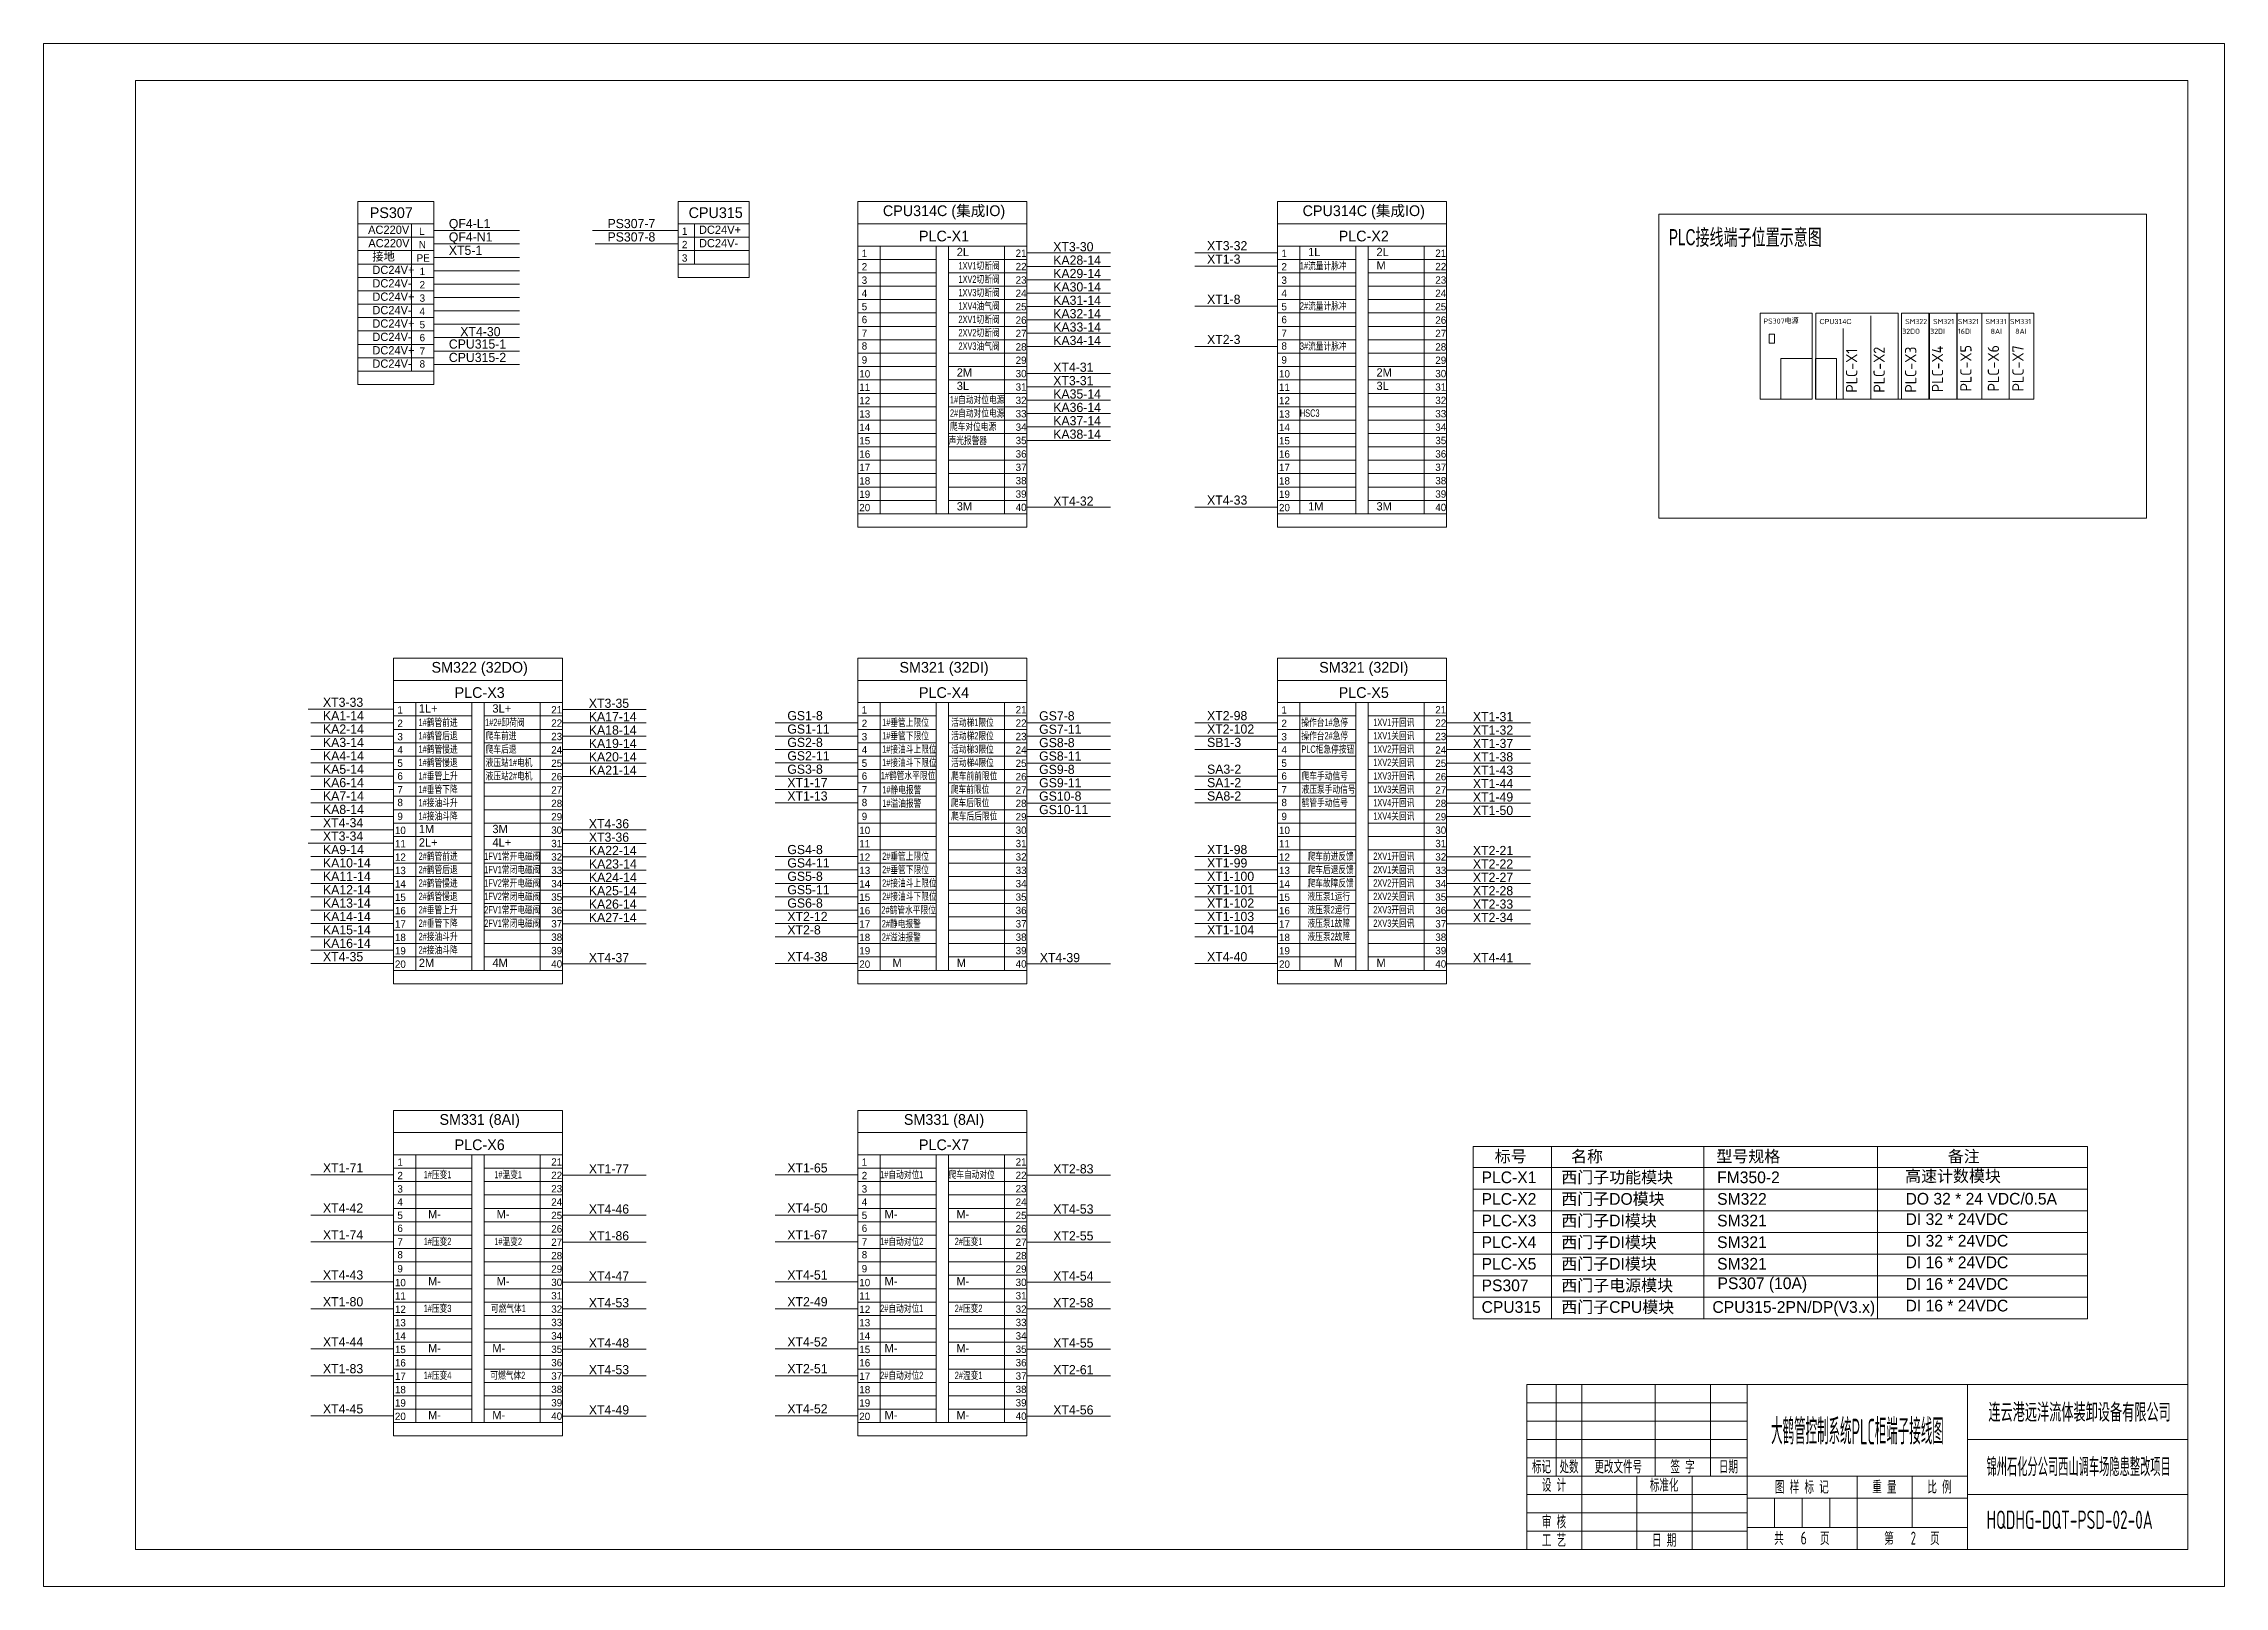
# Model space of a CAD drawing. Header units: millimetres. Extents: x 32626 to 72822, y 60047 to 123188.
# Drawn here: x 32626 to 37378, y 64401 to 67761 of the extents above; entities that cross this region are included whole.
import ezdxf
from ezdxf.enums import TextEntityAlignment as Align

# ---------------------------------------------------------------- set-up
doc = ezdxf.new("R2010")
doc.units = ezdxf.units.MM
doc.header["$LTSCALE"] = 10
for name, color, linetype, lineweight in [('1轮廓实线层', 7, 'Continuous', 18), ('2细线层', 4, 'Continuous', 18), ('6文字层', 3, 'Continuous', 18), ('图框层', 7, 'Continuous', 18)]:
    doc.layers.add(name, color=color, linetype=linetype, lineweight=lineweight)
doc.styles.add('PC_TEXTSTYLE', font='SIMYOU.TTF', dxfattribs={"width": 0.8})
doc.styles.get("Standard").update_dxf_attribs({"font": 'isocp.shx', "width": 0.707, "bigfont": 'hztxt.shx'})
doc.styles.add('样式 1', font='SIMYOU.TTF', dxfattribs={"width": 0.9})

msp = doc.modelspace()

# ---------------------------------------------------------------- texts
at = {"layer": '1轮廓实线层', "style": '样式 1'}
for s, p in [('PS307', (33383.6, 67380.7)), ('CPU315', (34090.5, 67380.7))]:
    msp.add_text(s, height=23.33, dxfattribs=at).set_placement(p, align=Align.CENTER)
for s, height, p in [('AC220V', 18, (33333.1, 67346.2)), ('L', 16, (33444.1, 67344)), ('QF4-L1', 20, (33509, 67358.7)), ('QF4-N1', 20, (33509, 67329.6)), ('PS307-7', 20, (33854.8, 67358.7)), ('PS307-8', 20, (33854.8, 67329.6)), ('1', 16, (34016.9, 67344)), ('DC24V+', 18, (34054, 67346.2)), ('AC220V', 18, (33333.6, 67317)), ('接地', 18, (33342.4, 67287.8)), ('PE', 16, (33438.9, 67285.7)), ('N', 16, (33443.6, 67314.9)), ('XT5-1', 20, (33509, 67300.4)), ('3', 16, (34016.9, 67285.7)), ('2', 16, (34016.9, 67314.9)), ('DC24V-', 18, (34054, 67317)), ('1', 16, (34408.7, 67295.7)), ('2L', 18, (34615.8, 67297.8)), ('21', 16, (34744.1, 67296.1)), ('XT3-30', 20, (34826, 67308.2)), ('KA28-14', 20, (34826, 67279.1)), ('XT3-32', 20, (35161.2, 67310.4)), ('XT1-3', 20, (35161.2, 67281.2)), ('1', 16, (35323.3, 67295.7)), ('1L', 18, (35381.4, 67297.8)), ('2L', 18, (35530.4, 67297.8)), ('21', 16, (35658.6, 67296.1)), ('DC24V+', 18, (33342.4, 67258.7)), ('DC24V-', 18, (33342.4, 67229.5)), ('2', 16, (33445.3, 67227.4)), ('1', 16, (33445.3, 67256.5)), ('3', 16, (34408.7, 67237.4)), ('2', 16, (34408.7, 67266.5)), ('22', 16, (34744.1, 67267)), ('23', 16, (34744.1, 67237.8)), ('KA29-14', 20, (34826, 67249.9)), ('KA30-14', 20, (34826, 67220.8)), ('3', 16, (35323.3, 67237.4)), ('2', 16, (35323.3, 67266.5)), ('M', 18, (35530.4, 67268.7)), ('22', 16, (35658.6, 67267)), ('23', 16, (35658.6, 67237.8)), ('DC24V+', 18, (33342.4, 67200.4)), ('3', 16, (33445.3, 67198.3)), ('4', 16, (34408.7, 67208.9)), ('5', 16, (34408.7, 67179.8)), ('24', 16, (34744.1, 67208.7)), ('25', 16, (34744.1, 67179.6)), ('KA31-14', 20, (34826, 67191.6)), ('XT1-8', 20, (35161.2, 67193.8)), ('4', 16, (35323.3, 67208.9)), ('5', 16, (35323.3, 67179.8)), ('24', 16, (35658.6, 67208.7)), ('25', 16, (35658.6, 67179.6)), ('DC24V-', 18, (33342.4, 67171.2)), ('DC24V+', 18, (33342.4, 67142)), ('4', 16, (33445.3, 67169.7)), ('5', 16, (33445.3, 67140.6)), ('6', 16, (34408.7, 67151.6)), ('26', 16, (34744.1, 67150.4)), ('KA32-14', 20, (34826, 67162.4)), ('KA33-14', 20, (34826, 67133.3)), ('6', 16, (35323.3, 67151.6)), ('26', 16, (35658.6, 67150.4)), ('CPU314C', 11.23, (36495.6, 67149.7)), ('DC24V-', 18, (33342.4, 67112.9)), ('DC24V+', 18, (33342.4, 67083.7)), ('6', 16, (33445.3, 67112.4)), ('7', 16, (33445.3, 67082.8)), ('CPU315-1', 20, (33509, 67096.3)), ('XT4-30', 20, (33533.9, 67123.3)), ('8', 16, (34408.7, 67094.1)), ('7', 16, (34408.7, 67121.9)), ('27', 16, (34744.1, 67121.3)), ('28', 16, (34744.1, 67092.1)), ('KA34-14', 20, (34826, 67104.1)), ('XT2-3', 20, (35161.2, 67106.3)), ('8', 16, (35323.3, 67094.1)), ('7', 16, (35323.3, 67121.9)), ('27', 16, (35658.6, 67121.3)), ('28', 16, (35658.6, 67092.1)), ('DC24V-', 18, (33342.4, 67054.6)), ('8', 16, (33445.3, 67055)), ('CPU315-2', 20, (33509, 67067.1)), ('9', 16, (34408.7, 67063.7)), ('2M', 18, (34615.8, 67035.4)), ('29', 16, (34744.1, 67063)), ('XT4-31', 20, (34826, 67045.8)), ('9', 16, (35323.3, 67063.7)), ('2M', 18, (35530.4, 67035.4)), ('29', 16, (35658.6, 67063)), ('10', 16, (34403.4, 67033.4)), ('11', 16, (34403.4, 67004.3)), ('3L', 18, (34615.8, 67006.2)), ('30', 16, (34744.1, 67033.9)), ('31', 16, (34744.1, 67004.7)), ('XT3-31', 20, (34826, 67016.6)), ('KA35-14', 20, (34826, 66987.5)), ('10', 16, (35318, 67033.4)), ('11', 16, (35318, 67004.3)), ('3L', 18, (35530.4, 67006.2)), ('30', 16, (35658.6, 67033.9)), ('31', 16, (35658.6, 67004.7)), ('12', 16, (34403.4, 66975.2)), ('13', 16, (34403.4, 66946)), ('32', 16, (34744.1, 66975.6)), ('33', 16, (34744.1, 66946.5)), ('KA36-14', 20, (34826, 66958.3)), ('12', 16, (35318, 66975.2)), ('13', 16, (35318, 66946)), ('32', 16, (35658.6, 66975.6)), ('33', 16, (35658.6, 66946.5)), ('14', 16, (34403.4, 66916.9)), ('34', 16, (34744.1, 66917.3)), ('KA37-14', 20, (34826, 66929.2)), ('KA38-14', 20, (34826, 66900)), ('14', 16, (35318, 66916.9)), ('34', 16, (35658.6, 66917.3)), ('15', 16, (34403.4, 66887.7)), ('16', 16, (34403.4, 66858.6)), ('35', 16, (34744.1, 66888.2)), ('36', 16, (34744.1, 66859)), ('15', 16, (35318, 66887.7)), ('16', 16, (35318, 66858.6)), ('35', 16, (35658.6, 66888.2)), ('36', 16, (35658.6, 66859)), ('17', 16, (34403.4, 66829.5)), ('18', 16, (34403.4, 66800.3)), ('37', 16, (34744.1, 66829.9)), ('38', 16, (34744.1, 66800.8)), ('17', 16, (35318, 66829.5)), ('18', 16, (35318, 66800.3)), ('37', 16, (35658.6, 66829.9)), ('38', 16, (35658.6, 66800.8)), ('19', 16, (34403.4, 66771.2)), ('39', 16, (34744.1, 66771.6)), ('XT4-32', 20, (34826, 66754.2)), ('XT4-33', 20, (35161.2, 66756.4)), ('19', 16, (35318, 66771.2)), ('39', 16, (35658.6, 66771.6)), ('20', 16, (34403.4, 66742.1)), ('3M', 18, (34615.8, 66743.8)), ('40', 16, (34744.1, 66742.5)), ('20', 16, (35318, 66742.1)), ('1M', 18, (35381.4, 66743.8)), ('3M', 18, (35530.4, 66743.8)), ('40', 16, (35658.6, 66742.5)), ('XT3-33', 20, (33234.7, 66316.1)), ('KA1-14', 20, (33234.7, 66286.9)), ('1', 16, (33396.9, 66301.4)), ('1L+', 18, (33443.6, 66303.5)), ('3L+', 18, (33604, 66303.5)), ('21', 16, (33732.2, 66301.8)), ('XT3-35', 20, (33814.1, 66313.9)), ('KA17-14', 20, (33814.1, 66284.8)), ('GS1-8', 20, (34246.6, 66286.9)), ('1', 16, (34408.7, 66301.4)), ('21', 16, (34744.1, 66301.8)), ('GS7-8', 20, (34795.3, 66286.5)), ('XT2-98', 20, (35161.2, 66286.9)), ('1', 16, (35323.3, 66301.4)), ('21', 16, (35658.6, 66301.8)), ('XT1-31', 20, (35740.5, 66284.8)), ('KA2-14', 20, (33234.7, 66257.8)), ('KA3-14', 20, (33234.7, 66228.6)), ('3', 16, (33396.9, 66243.1)), ('2', 16, (33396.9, 66272.2)), ('22', 16, (33732.2, 66272.7)), ('23', 16, (33732.2, 66243.5)), ('KA18-14', 20, (33814.1, 66255.6)), ('KA19-14', 20, (33814.1, 66226.4)), ('GS1-11', 20, (34246.6, 66257.8)), ('GS2-8', 20, (34246.6, 66228.6)), ('3', 16, (34408.7, 66243.1)), ('2', 16, (34408.7, 66272.2)), ('22', 16, (34744.1, 66272.7)), ('23', 16, (34744.1, 66243.5)), ('GS7-11', 20, (34795.3, 66257.4)), ('GS8-8', 20, (34795.3, 66228.2)), ('XT2-102', 20, (35161.2, 66257.8)), ('SB1-3', 20, (35161.2, 66228.6)), ('3', 16, (35323.3, 66243.1)), ('2', 16, (35323.3, 66272.2)), ('22', 16, (35658.6, 66272.7)), ('23', 16, (35658.6, 66243.5)), ('XT1-32', 20, (35740.5, 66255.6)), ('XT1-37', 20, (35740.5, 66226.4)), ('KA4-14', 20, (33234.7, 66199.4)), ('4', 16, (33396.9, 66214.6)), ('5', 16, (33396.9, 66185.5)), ('24', 16, (33732.2, 66214.4)), ('25', 16, (33732.2, 66185.2)), ('KA20-14', 20, (33814.1, 66197.3)), ('GS2-11', 20, (34246.6, 66199.4)), ('4', 16, (34408.7, 66214.6)), ('5', 16, (34408.7, 66185.5)), ('24', 16, (34744.1, 66214.4)), ('25', 16, (34744.1, 66185.2)), ('GS8-11', 20, (34795.3, 66199)), ('4', 16, (35323.3, 66214.6)), ('5', 16, (35323.3, 66185.5)), ('24', 16, (35658.6, 66214.4)), ('25', 16, (35658.6, 66185.2)), ('XT1-38', 20, (35740.5, 66197.3)), ('KA5-14', 20, (33234.7, 66170.3)), ('KA6-14', 20, (33234.7, 66141.1)), ('6', 16, (33396.9, 66157.3)), ('26', 16, (33732.2, 66156.1)), ('KA21-14', 20, (33814.1, 66168.1)), ('XT1-17', 20, (34246.6, 66141.1)), ('GS3-8', 20, (34246.6, 66170.3)), ('6', 16, (34408.7, 66157.3)), ('26', 16, (34744.1, 66156.1)), ('GS9-8', 20, (34795.3, 66169.9)), ('GS9-11', 20, (34795.3, 66140.7)), ('SA3-2', 20, (35161.2, 66170.3)), ('SA1-2', 20, (35161.2, 66141.1)), ('6', 16, (35323.3, 66157.3)), ('26', 16, (35658.6, 66156.1)), ('XT1-43', 20, (35740.5, 66168.1)), ('XT1-44', 20, (35740.5, 66139)), ('KA7-14', 20, (33234.7, 66112)), ('KA8-14', 20, (33234.7, 66082.8)), ('8', 16, (33396.9, 66099.8)), ('7', 16, (33396.9, 66127.6)), ('27', 16, (33732.2, 66127)), ('28', 16, (33732.2, 66097.8)), ('XT1-13', 20, (34246.6, 66112)), ('8', 16, (34408.7, 66099.8)), ('7', 16, (34408.7, 66127.6)), ('27', 16, (34744.1, 66127)), ('28', 16, (34744.1, 66097.8)), ('GS10-8', 20, (34795.3, 66111.6)), ('GS10-11', 20, (34795.3, 66082.4)), ('SA8-2', 20, (35161.2, 66112)), ('8', 16, (35323.3, 66099.8)), ('7', 16, (35323.3, 66127.6)), ('27', 16, (35658.6, 66127)), ('28', 16, (35658.6, 66097.8)), ('XT1-49', 20, (35740.5, 66109.8)), ('XT1-50', 20, (35740.5, 66080.6)), ('XT4-34', 20, (33234.7, 66053.6)), ('10', 16, (33391.5, 66039.1)), ('9', 16, (33396.9, 66069.4)), ('1M', 18, (33443.6, 66041.1)), ('3M', 18, (33604, 66041.1)), ('30', 16, (33732.2, 66039.6)), ('29', 16, (33732.2, 66068.7)), ('XT4-36', 20, (33814.1, 66051.5)), ('10', 16, (34403.4, 66039.1)), ('9', 16, (34408.7, 66069.4)), ('30', 16, (34744.1, 66039.6)), ('29', 16, (34744.1, 66068.7)), ('10', 16, (35318, 66039.1)), ('9', 16, (35323.3, 66069.4)), ('30', 16, (35658.6, 66039.6)), ('29', 16, (35658.6, 66068.7)), ('XT3-34', 20, (33234.7, 66024.5)), ('KA9-14', 20, (33234.7, 65995.3)), ('11', 16, (33391.5, 66010)), ('2L+', 18, (33443.6, 66011.9)), ('4L+', 18, (33604, 66011.9)), ('31', 16, (33732.2, 66010.4)), ('XT3-36', 20, (33814.1, 66022.3)), ('KA22-14', 20, (33814.1, 65993.2)), ('GS4-8', 20, (34246.6, 65995.3)), ('11', 16, (34403.4, 66010)), ('31', 16, (34744.1, 66010.4)), ('XT1-98', 20, (35161.2, 65995.3)), ('11', 16, (35318, 66010)), ('31', 16, (35658.6, 66010.4)), ('XT2-21', 20, (35740.5, 65993.2)), ('KA10-14', 20, (33234.7, 65966.2)), ('12', 16, (33391.5, 65980.8)), ('13', 16, (33391.5, 65951.7)), ('32', 16, (33732.2, 65981.3)), ('33', 16, (33732.2, 65952.1)), ('KA23-14', 20, (33814.4, 65964)), ('GS4-11', 20, (34246.6, 65966.2)), ('12', 16, (34403.4, 65980.8)), ('13', 16, (34403.4, 65951.7)), ('32', 16, (34744.1, 65981.3)), ('33', 16, (34744.1, 65952.1)), ('XT1-99', 20, (35161.2, 65966.2)), ('12', 16, (35318, 65980.8)), ('13', 16, (35318, 65951.7)), ('32', 16, (35658.6, 65981.3)), ('33', 16, (35658.6, 65952.1)), ('XT2-22', 20, (35740.5, 65964)), ('KA11-14', 20, (33234.7, 65937)), ('KA12-14', 20, (33234.7, 65907.8)), ('14', 16, (33391.5, 65922.6)), ('34', 16, (33732.2, 65923)), ('KA25-14', 20, (33814.1, 65905.7)), ('KA24-14', 20, (33814.4, 65934.8)), ('GS5-8', 20, (34246.6, 65937)), ('GS5-11', 20, (34246.6, 65907.8)), ('14', 16, (34403.4, 65922.6)), ('34', 16, (34744.1, 65923)), ('XT1-100', 20, (35161.2, 65937)), ('XT1-101', 20, (35161.2, 65907.8)), ('14', 16, (35318, 65922.6)), ('34', 16, (35658.6, 65923)), ('XT2-27', 20, (35740.5, 65934.8)), ('XT2-28', 20, (35740.5, 65905.7)), ('KA13-14', 20, (33234.7, 65878.7)), ('KA14-14', 20, (33234.7, 65849.5)), ('15', 16, (33391.5, 65893.4)), ('16', 16, (33391.5, 65864.3)), ('35', 16, (33732.2, 65893.9)), ('36', 16, (33732.2, 65864.7)), ('KA26-14', 20, (33814.1, 65876.5)), ('KA27-14', 20, (33814.1, 65847.4)), ('XT2-12', 20, (34246.6, 65849.5)), ('GS6-8', 20, (34246.6, 65878.7)), ('15', 16, (34403.4, 65893.4)), ('16', 16, (34403.4, 65864.3)), ('35', 16, (34744.1, 65893.9)), ('36', 16, (34744.1, 65864.7)), ('XT1-102', 20, (35161.2, 65878.7)), ('XT1-103', 20, (35161.2, 65849.5)), ('15', 16, (35318, 65893.4)), ('16', 16, (35318, 65864.3)), ('35', 16, (35658.6, 65893.9)), ('36', 16, (35658.6, 65864.7)), ('XT2-33', 20, (35740.5, 65876.5)), ('XT2-34', 20, (35740.5, 65847.4)), ('KA15-14', 20, (33234.7, 65820.4)), ('17', 16, (33391.5, 65835.1)), ('18', 16, (33391.5, 65806)), ('37', 16, (33732.2, 65835.6)), ('38', 16, (33732.2, 65806.5)), ('XT2-8', 20, (34246.6, 65820.4)), ('17', 16, (34403.4, 65835.1)), ('18', 16, (34403.4, 65806)), ('37', 16, (34744.1, 65835.6)), ('38', 16, (34744.1, 65806.5)), ('XT1-104', 20, (35161.2, 65820.4)), ('17', 16, (35318, 65835.1)), ('18', 16, (35318, 65806)), ('37', 16, (35658.6, 65835.6)), ('38', 16, (35658.6, 65806.5)), ('XT4-35', 20, (33234.7, 65762)), ('KA16-14', 20, (33234.7, 65791.2)), ('19', 16, (33391.5, 65776.9)), ('2M', 18, (33443.6, 65749.5)), ('39', 16, (33732.2, 65777.3)), ('XT4-37', 20, (33814.1, 65759.9)), ('XT4-38', 20, (34246.6, 65762)), ('19', 16, (34403.4, 65776.9)), ('39', 16, (34744.1, 65777.3)), ('XT4-39', 20, (34796.7, 65759.9)), ('XT4-40', 20, (35161.2, 65762)), ('19', 16, (35318, 65776.9)), ('39', 16, (35658.6, 65777.3)), ('XT4-41', 20, (35740.5, 65759.9)), ('20', 16, (33391.5, 65747.7)), ('4M', 18, (33604, 65749.5)), ('40', 16, (33732.2, 65748.2)), ('20', 16, (34403.4, 65747.7)), ('M', 18, (34475.8, 65749.5)), ('M', 18, (34615.8, 65749.5)), ('40', 16, (34744.1, 65748.2)), ('20', 16, (35318, 65747.7)), ('M', 18, (35437.4, 65749.5)), ('M', 18, (35530.4, 65749.5)), ('40', 16, (35658.6, 65748.2)), ('XT1-71', 20, (33234.7, 65302)), ('2', 16, (33396.9, 65287.3)), ('1', 16, (33396.9, 65316.5)), ('21', 16, (33732.2, 65316.9)), ('22', 16, (33732.2, 65287.8)), ('XT1-77', 20, (33814.1, 65299.9)), ('XT1-65', 20, (34246.6, 65302)), ('2', 16, (34408.7, 65287.3)), ('1', 16, (34408.7, 65316.5)), ('21', 16, (34744.1, 65316.9)), ('22', 16, (34744.1, 65287.8)), ('XT2-83', 20, (34826, 65299.9)), ('4', 16, (33396.9, 65229.7)), ('3', 16, (33396.9, 65258.2)), ('23', 16, (33732.2, 65258.6)), ('24', 16, (33732.2, 65229.5)), ('4', 16, (34408.7, 65229.7)), ('3', 16, (34408.7, 65258.2)), ('23', 16, (34744.1, 65258.6)), ('24', 16, (34744.1, 65229.5)), ('XT4-42', 20, (33234.7, 65214.6)), ('5', 16, (33396.9, 65200.6)), ('M-', 18, (33463.8, 65202)), ('M-', 18, (33613.1, 65202)), ('25', 16, (33732.2, 65200.4)), ('XT4-46', 20, (33814.1, 65212.4)), ('XT4-50', 20, (34246.6, 65214.6)), ('5', 16, (34408.7, 65200.6)), ('M-', 18, (34458.5, 65202)), ('M-', 18, (34615, 65202)), ('25', 16, (34744.1, 65200.4)), ('XT4-53', 20, (34826, 65212.4)), ('XT1-74', 20, (33234.7, 65156.2)), ('6', 16, (33396.9, 65172.4)), ('7', 16, (33396.9, 65142.7)), ('26', 16, (33732.2, 65171.2)), ('27', 16, (33732.2, 65142.1)), ('XT1-86', 20, (33814.1, 65154.1)), ('XT1-67', 20, (34246.6, 65156.2)), ('6', 16, (34408.7, 65172.4)), ('7', 16, (34408.7, 65142.7)), ('26', 16, (34744.1, 65171.2)), ('27', 16, (34744.1, 65142.1)), ('XT2-55', 20, (34826, 65154.1)), ('8', 16, (33396.9, 65114.9)), ('28', 16, (33732.2, 65112.9)), ('8', 16, (34408.7, 65114.9)), ('28', 16, (34744.1, 65112.9)), ('XT4-43', 20, (33234.7, 65068.8)), ('10', 16, (33391.5, 65054.2)), ('9', 16, (33396.9, 65084.5)), ('M-', 18, (33463.8, 65056.2)), ('M-', 18, (33613.1, 65056.2)), ('30', 16, (33732.2, 65054.7)), ('29', 16, (33732.2, 65083.8)), ('XT4-47', 20, (33814.1, 65066.6)), ('XT4-51', 20, (34246.6, 65068.8)), ('10', 16, (34403.4, 65054.2)), ('9', 16, (34408.7, 65084.5)), ('M-', 18, (34458.5, 65056.2)), ('M-', 18, (34615, 65056.2)), ('30', 16, (34744.1, 65054.7)), ('29', 16, (34744.1, 65083.8)), ('XT4-54', 20, (34826, 65066.6)), ('XT1-80', 20, (33234.7, 65010.4)), ('11', 16, (33391.5, 65025.1)), ('12', 16, (33391.5, 64996)), ('31', 16, (33732.2, 65025.5)), ('32', 16, (33732.2, 64996.4)), ('XT4-53', 20, (33814.1, 65008.3)), ('XT2-49', 20, (34246.6, 65010.4)), ('11', 16, (34403.4, 65025.1)), ('12', 16, (34403.4, 64996)), ('31', 16, (34744.1, 65025.5)), ('32', 16, (34744.1, 64996.4)), ('XT2-58', 20, (34826, 65008.3)), ('13', 16, (33391.5, 64966.8)), ('33', 16, (33732.2, 64967.3)), ('13', 16, (34403.4, 64966.8)), ('33', 16, (34744.1, 64967.3)), ('XT4-44', 20, (33234.7, 64923)), ('14', 16, (33391.5, 64937.7)), ('15', 16, (33391.5, 64908.5)), ('M-', 18, (33463.8, 64910.4)), ('M-', 18, (33603.7, 64910.4)), ('34', 16, (33732.2, 64938.1)), ('35', 16, (33732.2, 64909)), ('XT4-48', 20, (33814.1, 64920.8)), ('XT4-52', 20, (34246.6, 64923)), ('14', 16, (34403.4, 64937.7)), ('15', 16, (34403.4, 64908.5)), ('M-', 18, (34458.5, 64910.4)), ('M-', 18, (34615, 64910.4)), ('34', 16, (34744.1, 64938.1)), ('35', 16, (34744.1, 64909)), ('XT4-55', 20, (34826, 64920.8)), ('XT1-83', 20, (33234.7, 64864.6)), ('16', 16, (33391.5, 64879.4)), ('17', 16, (33391.5, 64850.3)), ('36', 16, (33732.2, 64879.8)), ('37', 16, (33732.2, 64850.7)), ('XT4-53', 20, (33814.1, 64862.5)), ('XT2-51', 20, (34246.6, 64864.6)), ('16', 16, (34403.4, 64879.4)), ('17', 16, (34403.4, 64850.3)), ('36', 16, (34744.1, 64879.8)), ('37', 16, (34744.1, 64850.7)), ('XT2-61', 20, (34826, 64862.5)), ('18', 16, (33391.5, 64821.1)), ('38', 16, (33732.2, 64821.6)), ('18', 16, (34403.4, 64821.1)), ('38', 16, (34744.1, 64821.6)), ('XT4-45', 20, (33234.7, 64777.2)), ('20', 16, (33391.5, 64762.8)), ('19', 16, (33391.5, 64792)), ('M-', 18, (33463.8, 64764.6)), ('M-', 18, (33603.7, 64764.6)), ('40', 16, (33732.2, 64763.3)), ('39', 16, (33732.2, 64792.4)), ('XT4-49', 20, (33814.1, 64775)), ('XT4-52', 20, (34246.6, 64777.2)), ('20', 16, (34403.4, 64762.8)), ('19', 16, (34403.4, 64792)), ('M-', 18, (34458.5, 64764.6)), ('M-', 18, (34615, 64764.6)), ('40', 16, (34744.1, 64763.3)), ('39', 16, (34744.1, 64792.4)), ('XT4-56', 20, (34826, 64775))]:
    msp.add_text(s, height=height, dxfattribs=at).set_placement(p)
at = {"layer": '1轮廓实线层', "style": '样式 1', "width": 0.75}
for s, p in [('1XV1切断阀', (34619.5, 67268.7)), ('1XV2切断阀', (34619.5, 67239.5)), ('1#流量计脉冲', (35363.5, 67268.7)), ('1XV3切断阀', (34619.5, 67210.3)), ('1XV4油气阀', (34619.5, 67181.2)), ('2#流量计脉冲', (35363.5, 67181.2)), ('2XV1切断阀', (34619.5, 67152)), ('2XV2切断阀', (34619.5, 67122.9)), ('2XV3油气阀', (34619.5, 67093.7)), ('3#流量计脉冲', (35363.5, 67093.7)), ('2#自动对位电源', (34601, 66947.9)), ('1#自动对位电源', (34601, 66977.1)), ('HSC3', (35363.5, 66947.9)), ('爬车对位电源', (34601, 66918.7)), ('声光报警器', (34597.9, 66888.5)), ('1#鹤管前进', (33443.1, 66274.3)), ('1#2#卸荷阀', (33588, 66274.3)), ('1#垂管上限位', (34453.2, 66274.3)), ('活动梯1限位', (34603.6, 66274.3)), ('操作台1#急停', (35366.7, 66274.3)), ('1XV1开回讯', (35523.4, 66274.3)), ('1#鹤管后退', (33443.1, 66245.2)), ('爬车前进', (33589.2, 66245.2)), ('1#垂管下限位', (34453.2, 66245.2)), ('活动梯2限位', (34603.6, 66245.2)), ('操作台2#急停', (35366.7, 66245.2)), ('1XV1关回讯', (35523.4, 66245.2)), ('1#鹤管慢进', (33443.1, 66216)), ('1#鹤管慢退', (33443.1, 66186.9)), ('爬车后退', (33589.2, 66216)), ('液压站1#电机', (33589.2, 66186.9)), ('1#接油斗上限位', (34453.2, 66216)), ('1#接油斗下限位', (34453.2, 66186.9)), ('活动梯3限位', (34603.6, 66216)), ('活动梯4限位', (34603.6, 66186.9)), ('PLC柜急停按钮', (35366.7, 66216)), ('1XV2开回讯', (35523.4, 66216)), ('1XV2关回讯', (35523.4, 66186.9)), ('1#垂管上升', (33443.1, 66157.7)), ('液压站2#电机', (33589.2, 66157.7)), ('1#鹤管水平限位', (34450.3, 66158.4)), ('爬车前前限位', (34603.3, 66157.7)), ('爬车手动信号', (35367.2, 66157.7)), ('1XV3开回讯', (35523.4, 66157.7)), ('1#垂管下降', (33443.1, 66128.5)), ('1#接油斗升', (33443.1, 66099.4)), ('1#静电报警', (34453.5, 66127.5)), ('1#溢油报警', (34453.5, 66098.3)), ('爬车前限位', (34602.8, 66128.5)), ('爬车后限位', (34602.8, 66099.4)), ('鹤管手动信号', (35367.2, 66099.4)), ('液压泵手动信号', (35367.2, 66128.5)), ('1XV3关回讯', (35523.4, 66128.5)), ('1XV4开回讯', (35523.4, 66099.4)), ('1#接油斗降', (33443.1, 66070.2)), ('爬车后后限位', (34603.3, 66070.2)), ('1XV4关回讯', (35523.4, 66070.2)), ('2#鹤管前进', (33443.1, 65982.7)), ('2#鹤管后退', (33443.1, 65953.6)), ('1FV1常开电磁阀', (33586.1, 65982.7)), ('1FV1常闭电磁阀', (33586.1, 65953.6)), ('2#垂管上限位', (34453.2, 65982.7)), ('2#垂管下限位', (34453.2, 65953.6)), ('爬车前进反馈', (35380, 65982.7)), ('爬车后退反馈', (35380, 65953.6)), ('2XV1开回讯', (35523.4, 65982.7)), ('2XV1关回讯', (35523.4, 65953.6)), ('2#鹤管慢进', (33443.1, 65924.4)), ('2#鹤管慢退', (33443.1, 65895.3)), ('1FV2常开电磁阀', (33586.1, 65924.4)), ('1FV2常闭电磁阀', (33586.1, 65895.3)), ('2#接油斗上限位', (34453.2, 65924.4)), ('2#接油斗下限位', (34453.2, 65895.3)), ('爬车故障反馈', (35380, 65924.4)), ('液压泵1运行', (35380, 65895.3)), ('2XV2开回讯', (35523.4, 65924.4)), ('2XV2关回讯', (35523.4, 65895.3)), ('2#垂管上升', (33443.1, 65866.1)), ('2FV1常开电磁阀', (33586.1, 65866.1)), ('2#鹤管水平限位', (34451.6, 65865.7)), ('液压泵2运行', (35380, 65866.1)), ('2XV3开回讯', (35523.4, 65866.1)), ('2#垂管下降', (33443.1, 65836.9)), ('2#接油斗升', (33443.1, 65807.8)), ('2FV1常闭电磁阀', (33586.1, 65836.9)), ('2#静电报警', (34452.5, 65835.9)), ('2#溢油报警', (34452.5, 65806.7)), ('液压泵1故障', (35380, 65836.9)), ('液压泵2故障', (35380, 65807.8)), ('2XV3关回讯', (35523.4, 65836.9)), ('2#接油斗降', (33443.1, 65778.6)), ('1#压变1', (33454.2, 65289.5)), ('1#温变1', (33608.1, 65289.5)), ('1#自动对位1', (34448.9, 65289.5)), ('爬车自动对位', (34597.9, 65289.5)), ('1#压变2', (33454.2, 65143.7)), ('1#温变2', (33608.1, 65143.7)), ('1#自动对位2', (34448.9, 65143.7)), ('2#压变1', (34611.4, 65143.7)), ('1#压变3', (33454.2, 64997.9)), ('可燃气体1', (33600.5, 64997.9)), ('2#自动对位1', (34448.9, 64997.9)), ('2#压变2', (34611.4, 64997.9)), ('1#压变4', (33454.2, 64852.1)), ('可燃气体2', (33599.5, 64852.1)), ('2#自动对位2', (34448.9, 64852.1)), ('2#温变1', (34611.4, 64852.1))]:
    msp.add_text(s, height=16, dxfattribs=at).set_placement(p)
at = {"layer": '1轮廓实线层'}
for s, p in [('PS307电源', (36373.5, 67150.6)), ('SM322', (36682.5, 67149.7)), ('SM321', (36743.3, 67149.7)), ('SM321', (36797.4, 67149.7)), ('SM331', (36857.4, 67149.7)), ('SM331', (36910.9, 67149.7)), ('32DO', (36676, 67128.4)), ('32DI', (36736.8, 67128.4)), ('16DI', (36797.4, 67128.4)), ('8AI', (36868.7, 67128.4)), ('8AI', (36922.2, 67128.4))]:
    msp.add_text(s, height=11.23, dxfattribs=at).set_placement(p)
for s, insert, char_height, width, attachment_point, style in [('{\\W1;CPU314C (集成IO)}', (34588.1, 67377.9), 23.333, 286.417, 8, '样式 1'), ('{\\W1;CPU314C (集成IO)}', (35502.7, 67377.9), 23.333, 286.417, 8, '样式 1'), ('{\\W1;PLC-X1}', (34588.1, 67329.5), 23.333, 286.417, 8, '样式 1'), ('{\\W1;PLC-X2}', (35502.7, 67329.5), 23.333, 286.417, 8, '样式 1'), ('{\\W0.64;PLC接线端子位置示意图}', (36167.3, 67356.5), 35, 548.66, 1, 'PC_TEXTSTYLE'), ('{\\W1;SM322 (32DO)}', (33576.2, 66383.5), 23.333, 261.528, 8, '样式 1'), ('{\\W1;SM321 (32DI)}', (34588.1, 66383.5), 23.333, 261.528, 8, '样式 1'), ('{\\W1;SM321 (32DI)}', (35502.7, 66383.5), 23.333, 261.528, 8, '样式 1'), ('{\\W1;PLC-X3}', (33576.2, 66335.2), 23.333, 261.528, 8, '样式 1'), ('{\\W1;PLC-X4}', (34588.1, 66335.2), 23.333, 261.528, 8, '样式 1'), ('{\\W1;PLC-X5}', (35502.7, 66335.2), 23.333, 261.528, 8, '样式 1'), ('{\\W1;SM331 (8AI)}', (33576.2, 65398.7), 23.333, 261.528, 8, '样式 1'), ('{\\W1;SM331 (8AI)}', (34588.1, 65398.7), 23.333, 261.528, 8, '样式 1'), ('{\\W1;PLC-X6}', (33576.2, 65350.3), 23.333, 261.528, 8, '样式 1'), ('{\\W1;PLC-X7}', (34588.1, 65350.3), 23.333, 261.528, 8, '样式 1')]:
    msp.add_mtext(s, dxfattribs=dict(at, insert=insert, char_height=char_height, width=width, attachment_point=attachment_point, style=style))
at = {"layer": '6文字层'}
for s, p in [('PLC-X2', (36638, 67000.5)), ('PLC-X3', (36706.7, 67000.5)), ('PLC-X4', (36765.2, 67001.4)), ('PLC-X5', (36827, 67003.2)), ('PLC-X6', (36887, 67003.2)), ('PLC-X7', (36940.5, 67003.2)), ('PLC-X1', (36578, 67000.5))]:
    msp.add_text(s, height=24.54, rotation=90, dxfattribs=at).set_placement(p)
at = {"layer": '6文字层', "style": '样式 1'}
for s, height, p in [('标号', 25.51, (35788, 65324.3)), ('名称', 25.51, (35954.3, 65324.3)), ('型号规格', 25.51, (36270.9, 65324.3)), ('备注', 25.51, (36775.3, 65324.3)), ('PLC-X1', 25.51, (35759.4, 65278.7)), ('西门子功能模块', 25.51, (35933.1, 65278.7)), ('FM350-2', 25.51, (36272.7, 65278.7)), ('高速计数模块', 25.51, (36682.3, 65281.4)), ('PLC-X2', 25.51, (35759.4, 65231.6)), ('西门子DO模块', 25.51, (35933.1, 65231.6)), ('SM322', 25.51, (36272.7, 65231.6)), ('PLC-X3', 25.51, (35759.4, 65184.5)), ('西门子DI模块', 25.51, (35933.1, 65184.5)), ('SM321', 25.51, (36272.7, 65184.5)), ('PLC-X4', 25.51, (35759.4, 65137.4)), ('西门子DI模块', 25.51, (35933.1, 65137.4)), ('SM321', 25.51, (36272.7, 65137.4)), ('PLC-X5', 25.51, (35759.4, 65090.4)), ('西门子DI模块', 25.51, (35933.1, 65090.4)), ('SM321', 25.51, (36272.7, 65090.4)), ('PS307', 25.51, (35759.4, 65043.3)), ('西门子电源模块', 25.51, (35933.1, 65043.3)), ('CPU315', 25.51, (35759.4, 64996.2)), ('西门子CPU模块', 25.51, (35933.1, 64996.2)), ('CPU315-2PN/DP(V3.x)', 25.515, (36262.4, 64996.2))]:
    msp.add_text(s, height=height, dxfattribs=at).set_placement(p)
at = {"layer": '6文字层', "width": 0.707}
for s, p in [('标记', (35890, 64660.5)), ('处数', (35950, 64660.5))]:
    msp.add_text(s, height=28, dxfattribs=at).set_placement(p, align=Align.MIDDLE_CENTER)
at = {"layer": '6文字层', "char_height": 25.515, "attachment_point": 7, "style": '样式 1'}
for s, insert, width in [('{\\W1;DO 32 * 24 VDC/0.5A}', (36683.3, 65231.6), 514.552), ('{\\W1;DI 32 * 24VDC}', (36683.3, 65187.2), 350.406), ('{\\W1;DI 32 * 24VDC}', (36683.3, 65140.2), 350.406), ('{\\W1;DI 16 * 24VDC}', (36683.3, 65093.1), 350.406), ('{\\W1;PS307 (10A)}', (36273.5, 65040.2), 285.981), ('{\\W1;DI 16 * 24VDC}', (36683.3, 65046), 350.406), ('{\\W1;DI 16 * 24VDC}', (36683.3, 64998.9), 350.406)]:
    msp.add_mtext(s, dxfattribs=dict(at, insert=insert, width=width))
at = {"layer": '6文字层', "char_height": 28, "attachment_point": 5}
for s, insert, width in [(' 更改文件号 ', (36051.6, 64660.5), 167.559), (' 签 字 ', (36191.6, 64660.5), 97.566), (' 日期 ', (36291.6, 64660.5), 78.477), (' 设 计 ', (35911.6, 64620.6), 97.566), (' 标准化 ', (36151.6, 64620.6), 109.161), (' 图 样 标 记 ', (36451.6, 64616.5), 196.122), (' 重 量 ', (36631.6, 64616.5), 97.566), (' 比 例 ', (36751.6, 64616.5), 97.566), (' 审 核 ', (35911.6, 64540.5), 97.566), (' 工 艺 ', (35911.6, 64500.5), 97.566), (' 日 期 ', (36151.6, 64500.5), 97.566), ('共       页', (36457.2, 64504.5), 188.309), ('第       页', (36697.2, 64504.5), 188.062)]:
    msp.add_mtext(s, dxfattribs=dict(at, insert=insert, width=width))
at = {"layer": '6文字层'}
for tag, p, height, width in [('大鹤管控制系统PLC柜端子接线图', (36390.3, 64709.6), 56, 0.446978), ('连云港远洋流体装卸设备有限公司', (36863.7, 64759.1), 40, 0.662669), ('锦州石化分公司西山调车场隐患整改项目', (36859.7, 64640.4), 40, 0.557752), ('HQDHG-DQT-PSD-02-0A', (36859.7, 64525.6), 40, 0.67262), ('6', (36454.6, 64491.7), 28, 0.74953), ('2', (36694.6, 64491.7), 28, 0.663388)]:
    msp.add_attdef(tag, p, '', height=height, dxfattribs=dict(at, width=width))

# ---------------------------------------------------------------- linework, layer by layer
at = {"layer": '1轮廓实线层'}
for p, q in [((33310.8, 67416.4), (33476.5, 67416.4)), ((33310.8, 67416.4), (33310.8, 67018.1)), ((33476.5, 67416.4), (33476.5, 67018.1)), ((34008.5, 67416.4), (34163.7, 67416.4)), ((34008.5, 67416.4), (34008.5, 67251.4)), ((34163.7, 67416.4), (34163.7, 67251.4)), ((34400.3, 67416.4), (34400.3, 66707.3)), ((34400.3, 67416.4), (34768.5, 67416.4)), ((34768.5, 67416.4), (34768.5, 66707.3)), ((35314.9, 67416.4), (35314.9, 66707.3)), ((35314.9, 67416.4), (35683.1, 67416.4)), ((35683.1, 67416.4), (35683.1, 66707.3)), ((33379.4, 67368), (33310.8, 67368)), ((33476.5, 67338.9), (33310.8, 67338.9)), ((33406.4, 67368), (33379.4, 67368)), ((33406.4, 67368), (33476.5, 67368)), ((33427.3, 67368), (33427.3, 67047.3)), ((33662.7, 67353.4), (33476.5, 67353.4)), ((34008.5, 67353.4), (33822.3, 67353.4)), ((34035.5, 67368), (34008.5, 67368)), ((34163.7, 67338.9), (34008.5, 67338.9)), ((34163.7, 67368), (34035.5, 67368)), ((34044.4, 67368), (34044.4, 67280.5)), ((34400.3, 67368), (34768.5, 67368)), ((35314.9, 67368), (35683.1, 67368)), ((33476.5, 67309.7), (33310.8, 67309.7)), ((33662.7, 67324.3), (33476.5, 67324.3)), ((33662.7, 67295.1), (33476.5, 67295.1)), ((34008.5, 67324.3), (33828.1, 67324.3)), ((34163.7, 67309.7), (34008.5, 67309.7)), ((34427.3, 67319.7), (34400.3, 67319.7)), ((34570.9, 67290.5), (34400.3, 67290.5)), ((34570.9, 67319.7), (34427.3, 67319.7)), ((34448.9, 67319.7), (34448.9, 66736.5)), ((34597.9, 67319.7), (34570.9, 67319.7)), ((34570.9, 67319.7), (34570.9, 66736.5)), ((34597.9, 67319.7), (34597.9, 66736.5)), ((34597.9, 67319.7), (34741.5, 67319.7)), ((34597.9, 67290.5), (34768.5, 67290.5)), ((34720, 67319.7), (34720, 66736.5)), ((34768.5, 67319.7), (34741.5, 67319.7)), ((34768.5, 67304.7), (34951.1, 67304.7)), ((35314.9, 67305.1), (35134.5, 67305.1)), ((35341.9, 67319.7), (35314.9, 67319.7)), ((35485.5, 67290.5), (35314.9, 67290.5)), ((35485.5, 67319.7), (35341.9, 67319.7)), ((35363.5, 67319.7), (35363.5, 66736.5)), ((35512.5, 67319.7), (35485.5, 67319.7)), ((35485.5, 67319.7), (35485.5, 66736.5)), ((35512.5, 67319.7), (35512.5, 66736.5)), ((35512.5, 67319.7), (35656.1, 67319.7)), ((35512.5, 67290.5), (35683.1, 67290.5)), ((35634.5, 67319.7), (35634.5, 66736.5)), ((35683.1, 67319.7), (35656.1, 67319.7)), ((33476.5, 67280.5), (33310.8, 67280.5)), ((33476.5, 67251.4), (33310.8, 67251.4)), ((33662.7, 67266), (33476.5, 67266)), ((34163.7, 67280.5), (34008.5, 67280.5)), ((34163.7, 67251.4), (34008.5, 67251.4)), ((34570.9, 67261.4), (34400.3, 67261.4)), ((34597.9, 67261.4), (34768.5, 67261.4)), ((34768.5, 67275.5), (34951.1, 67275.5)), ((34768.5, 67246.4), (34951.1, 67246.4)), ((35314.9, 67276), (35134.5, 67276)), ((35485.5, 67261.4), (35314.9, 67261.4)), ((35512.5, 67261.4), (35683.1, 67261.4)), ((33476.5, 67222.2), (33310.8, 67222.2)), ((33662.7, 67236.8), (33476.5, 67236.8)), ((33662.7, 67207.6), (33476.5, 67207.6)), ((34570.9, 67232.2), (34400.3, 67232.2)), ((34570.9, 67203.1), (34400.3, 67203.1)), ((34597.9, 67232.2), (34768.5, 67232.2)), ((34597.9, 67203.1), (34768.5, 67203.1)), ((34768.5, 67217.2), (34951.1, 67217.2)), ((35485.5, 67232.2), (35314.9, 67232.2)), ((35485.5, 67203.1), (35314.9, 67203.1)), ((35512.5, 67232.2), (35683.1, 67232.2)), ((35512.5, 67203.1), (35683.1, 67203.1)), ((33476.5, 67193.1), (33310.8, 67193.1)), ((33476.5, 67163.9), (33310.8, 67163.9)), ((33662.7, 67178.5), (33476.5, 67178.5)), ((33662.7, 67149.3), (33476.5, 67149.3)), ((34570.9, 67173.9), (34400.3, 67173.9)), ((34597.9, 67173.9), (34768.5, 67173.9)), ((34768.5, 67188.1), (34951.1, 67188.1)), ((34768.5, 67158.9), (34951.1, 67158.9)), ((35314.9, 67188.5), (35134.5, 67188.5)), ((35485.5, 67173.9), (35314.9, 67173.9)), ((35512.5, 67173.9), (35683.1, 67173.9)), ((36366.8, 67173.6), (36366.8, 66986.1)), ((36366.8, 67173.6), (36479.5, 67173.6)), ((36479.5, 67173.6), (36426.8, 67173.6)), ((36479.5, 66986.1), (36479.5, 67173.6)), ((36667.5, 67173.6), (36487.5, 67173.6)), ((36487.5, 67173.6), (36487.5, 66986.1)), ((36607.5, 67167.8), (36607.5, 66986.1)), ((36667.5, 66986.1), (36667.5, 67173.6)), ((36734.3, 67173.6), (36674.3, 67173.6)), ((36674.3, 67173.6), (36674.3, 66986.1)), ((36734.3, 66986.1), (36734.3, 67173.6)), ((36795.1, 67173.6), (36735.1, 67173.6)), ((36735.1, 67173.6), (36735.1, 66986.1)), ((36795.1, 66986.1), (36795.1, 67173.6)), ((36855.7, 67173.6), (36795.7, 67173.6)), ((36795.7, 67173.6), (36795.7, 66986.1)), ((36849.2, 66986.1), (36849.2, 67173.6)), ((36909.2, 67173.6), (36849.2, 67173.6)), ((36909.2, 67173.6), (36849.2, 67173.6)), ((36962.8, 67173.6), (36902.8, 67173.6)), ((36909.2, 66986.1), (36909.2, 67173.6)), ((36962.8, 66986.1), (36962.8, 67173.6)), ((33476.5, 67134.7), (33310.8, 67134.7)), ((33476.5, 67105.6), (33310.8, 67105.6)), ((33662.7, 67120.2), (33476.5, 67120.2)), ((34570.9, 67144.7), (34400.3, 67144.7)), ((34570.9, 67115.6), (34400.3, 67115.6)), ((34597.9, 67144.7), (34768.5, 67144.7)), ((34597.9, 67115.6), (34768.5, 67115.6)), ((34768.5, 67129.7), (34951.1, 67129.7)), ((34768.5, 67100.6), (34951.1, 67100.6)), ((35314.9, 67101), (35134.5, 67101)), ((35485.5, 67144.7), (35314.9, 67144.7)), ((35485.5, 67115.6), (35314.9, 67115.6)), ((35512.5, 67144.7), (35683.1, 67144.7)), ((35512.5, 67115.6), (35683.1, 67115.6)), ((36547.5, 67140.2), (36547.5, 66986.1)), ((33476.5, 67076.4), (33310.8, 67076.4)), ((33662.7, 67091), (33476.5, 67091)), ((33662.7, 67061.8), (33476.5, 67061.8)), ((34570.9, 67086.4), (34400.3, 67086.4)), ((34570.9, 67057.3), (34400.3, 67057.3)), ((34597.9, 67086.4), (34768.5, 67086.4)), ((34597.9, 67057.3), (34768.5, 67057.3)), ((35485.5, 67086.4), (35314.9, 67086.4)), ((35485.5, 67057.3), (35314.9, 67057.3)), ((35512.5, 67086.4), (35683.1, 67086.4)), ((35512.5, 67057.3), (35683.1, 67057.3)), ((33476.5, 67047.3), (33310.8, 67047.3)), ((33476.5, 67018.1), (33310.8, 67018.1)), ((34570.9, 67028.1), (34400.3, 67028.1)), ((34597.9, 67028.1), (34768.5, 67028.1)), ((34768.5, 67042.3), (34951.1, 67042.3)), ((34768.5, 67013.1), (34951.1, 67013.1)), ((35485.5, 67028.1), (35314.9, 67028.1)), ((35512.5, 67028.1), (35683.1, 67028.1)), ((34570.9, 66998.9), (34400.3, 66998.9)), ((34570.9, 66969.8), (34400.3, 66969.8)), ((34597.9, 66998.9), (34768.5, 66998.9)), ((34597.9, 66969.8), (34768.5, 66969.8)), ((34768.5, 66983.9), (34951.1, 66983.9)), ((35485.5, 66998.9), (35314.9, 66998.9)), ((35485.5, 66969.8), (35314.9, 66969.8)), ((35512.5, 66998.9), (35683.1, 66998.9)), ((35512.5, 66969.8), (35683.1, 66969.8)), ((36366.8, 66986.1), (36479.5, 66986.1)), ((36419.5, 66986.1), (36479.5, 66986.1)), ((36487.5, 66986.1), (36667.9, 66986.1)), ((36667.9, 66986.1), (36727.9, 66986.1)), ((36728.7, 66986.1), (36788.7, 66986.1)), ((36789.2, 66986.1), (36849.2, 66986.1)), ((36849.2, 66986.1), (36962.8, 66986.1)), ((34570.9, 66940.6), (34400.3, 66940.6)), ((34570.9, 66911.5), (34400.3, 66911.5)), ((34597.9, 66940.6), (34768.5, 66940.6)), ((34597.9, 66911.5), (34768.5, 66911.5)), ((34768.5, 66954.8), (34951.1, 66954.8)), ((34768.5, 66925.6), (34951.1, 66925.6)), ((35485.5, 66940.6), (35314.9, 66940.6)), ((35485.5, 66911.5), (35314.9, 66911.5)), ((35512.5, 66940.6), (35683.1, 66940.6)), ((35512.5, 66911.5), (35683.1, 66911.5)), ((34570.9, 66882.3), (34400.3, 66882.3)), ((34597.9, 66882.3), (34768.5, 66882.3)), ((34768.5, 66896.5), (34951.1, 66896.5)), ((35485.5, 66882.3), (35314.9, 66882.3)), ((35512.5, 66882.3), (35683.1, 66882.3)), ((34570.9, 66853.1), (34400.3, 66853.1)), ((34570.9, 66824), (34400.3, 66824)), ((34597.9, 66853.1), (34768.5, 66853.1)), ((34597.9, 66824), (34768.5, 66824)), ((35485.5, 66853.1), (35314.9, 66853.1)), ((35485.5, 66824), (35314.9, 66824)), ((35512.5, 66853.1), (35683.1, 66853.1)), ((35512.5, 66824), (35683.1, 66824)), ((34570.9, 66794.8), (34400.3, 66794.8)), ((34570.9, 66765.7), (34400.3, 66765.7)), ((34597.9, 66794.8), (34768.5, 66794.8)), ((34597.9, 66765.7), (34768.5, 66765.7)), ((35485.5, 66794.8), (35314.9, 66794.8)), ((35485.5, 66765.7), (35314.9, 66765.7)), ((35512.5, 66794.8), (35683.1, 66794.8)), ((35512.5, 66765.7), (35683.1, 66765.7)), ((34768.5, 66736.5), (34400.3, 66736.5)), ((34768.5, 66750.7), (34951.1, 66750.7)), ((35314.9, 66751.1), (35134.5, 66751.1)), ((35683.1, 66736.5), (35314.9, 66736.5)), ((34768.5, 66707.3), (34400.3, 66707.3)), ((35683.1, 66707.3), (35314.9, 66707.3)), ((33388.5, 66422), (33388.5, 65713)), ((33388.5, 66422), (33756.7, 66422)), ((33756.7, 66422), (33756.7, 65713)), ((34400.3, 66422), (34400.3, 65713)), ((34400.3, 66422), (34768.5, 66422)), ((34768.5, 66422), (34768.5, 65713)), ((35314.9, 66422), (35314.9, 65713)), ((35314.9, 66422), (35683.1, 66422)), ((35683.1, 66422), (35683.1, 65713)), ((33388.5, 66373.7), (33756.7, 66373.7)), ((34400.3, 66373.7), (34768.5, 66373.7)), ((35314.9, 66373.7), (35683.1, 66373.7)), ((33388.5, 66310.8), (33202.2, 66310.8)), ((33415.5, 66325.4), (33388.5, 66325.4)), ((33559.1, 66296.2), (33388.5, 66296.2)), ((33559.1, 66325.4), (33415.5, 66325.4)), ((33437, 66325.4), (33437, 65742.2)), ((33586.1, 66325.4), (33559.1, 66325.4)), ((33559.1, 66325.4), (33559.1, 65742.2)), ((33586.1, 66325.4), (33586.1, 65742.2)), ((33586.1, 66325.4), (33729.7, 66325.4)), ((33586.1, 66296.2), (33756.7, 66296.2)), ((33708.1, 66325.4), (33708.1, 65742.2)), ((33756.7, 66325.4), (33729.7, 66325.4)), ((33756.7, 66310.4), (33939.2, 66310.4)), ((34427.3, 66325.4), (34400.3, 66325.4)), ((34570.9, 66296.2), (34400.3, 66296.2)), ((34570.9, 66325.4), (34427.3, 66325.4)), ((34448.9, 66325.4), (34448.9, 65742.2)), ((34597.9, 66325.4), (34570.9, 66325.4)), ((34570.9, 66325.4), (34570.9, 65742.2)), ((34597.9, 66325.4), (34597.9, 65742.2)), ((34597.9, 66325.4), (34741.5, 66325.4)), ((34597.9, 66296.2), (34768.5, 66296.2)), ((34720, 66325.4), (34720, 65742.2)), ((34768.5, 66325.4), (34741.5, 66325.4)), ((35341.9, 66325.4), (35314.9, 66325.4)), ((35485.5, 66296.2), (35314.9, 66296.2)), ((35485.5, 66325.4), (35341.9, 66325.4)), ((35363.5, 66325.4), (35363.5, 65742.2)), ((35512.5, 66325.4), (35485.5, 66325.4)), ((35485.5, 66325.4), (35485.5, 65742.2)), ((35512.5, 66325.4), (35512.5, 65742.2)), ((35512.5, 66325.4), (35656.1, 66325.4)), ((35512.5, 66296.2), (35683.1, 66296.2)), ((35634.5, 66325.4), (35634.5, 65742.2)), ((35683.1, 66325.4), (35656.1, 66325.4)), ((33388.5, 66281.6), (33208, 66281.6)), ((33388.5, 66252.5), (33208, 66252.5)), ((33559.1, 66267.1), (33388.5, 66267.1)), ((33586.1, 66267.1), (33756.7, 66267.1)), ((33756.7, 66281.2), (33939.2, 66281.2)), ((33756.7, 66252.1), (33939.2, 66252.1)), ((34400.3, 66281.6), (34219.9, 66281.6)), ((34400.3, 66252.5), (34219.9, 66252.5)), ((34570.9, 66267.1), (34400.3, 66267.1)), ((34597.9, 66267.1), (34768.5, 66267.1)), ((34768.5, 66281.2), (34951.1, 66281.2)), ((34768.5, 66252.1), (34951.1, 66252.1)), ((35314.9, 66281.6), (35134.5, 66281.6)), ((35314.9, 66252.5), (35134.5, 66252.5)), ((35485.5, 66267.1), (35314.9, 66267.1)), ((35512.5, 66267.1), (35683.1, 66267.1)), ((35683.1, 66281.2), (35865.7, 66281.2)), ((35683.1, 66252.1), (35865.7, 66252.1)), ((33388.5, 66223.3), (33208, 66223.3)), ((33559.1, 66237.9), (33388.5, 66237.9)), ((33559.1, 66208.7), (33388.5, 66208.7)), ((33586.1, 66237.9), (33756.7, 66237.9)), ((33586.1, 66208.7), (33756.7, 66208.7)), ((33756.7, 66222.9), (33939.2, 66222.9)), ((34400.3, 66223.3), (34219.9, 66223.3)), ((34570.9, 66237.9), (34400.3, 66237.9)), ((34570.9, 66208.7), (34400.3, 66208.7)), ((34597.9, 66237.9), (34768.5, 66237.9)), ((34597.9, 66208.7), (34768.5, 66208.7)), ((34768.5, 66222.9), (34951.1, 66222.9)), ((35314.9, 66223.3), (35134.5, 66223.3)), ((35485.5, 66237.9), (35314.9, 66237.9)), ((35485.5, 66208.7), (35314.9, 66208.7)), ((35512.5, 66237.9), (35683.1, 66237.9)), ((35512.5, 66208.7), (35683.1, 66208.7)), ((35683.1, 66222.9), (35865.7, 66222.9)), ((33388.5, 66194.2), (33208, 66194.2)), ((33388.5, 66165), (33208, 66165)), ((33559.1, 66179.6), (33388.5, 66179.6)), ((33559.1, 66150.4), (33388.5, 66150.4)), ((33586.1, 66179.6), (33756.7, 66179.6)), ((33586.1, 66150.4), (33756.7, 66150.4)), ((33756.7, 66193.7), (33939.2, 66193.7)), ((33756.7, 66164.6), (33939.2, 66164.6)), ((34400.3, 66194.2), (34219.9, 66194.2)), ((34400.3, 66165), (34219.9, 66165)), ((34570.9, 66179.6), (34400.3, 66179.6)), ((34570.9, 66150.4), (34400.3, 66150.4)), ((34597.9, 66179.6), (34768.5, 66179.6)), ((34597.9, 66150.4), (34768.5, 66150.4)), ((34768.5, 66193.7), (34951.1, 66193.7)), ((34768.5, 66164.6), (34951.1, 66164.6)), ((35314.9, 66165), (35134.5, 66165)), ((35485.5, 66179.6), (35314.9, 66179.6)), ((35485.5, 66150.4), (35314.9, 66150.4)), ((35512.5, 66179.6), (35683.1, 66179.6)), ((35512.5, 66150.4), (35683.1, 66150.4)), ((35683.1, 66193.7), (35865.7, 66193.7)), ((35683.1, 66164.6), (35865.7, 66164.6)), ((33388.5, 66135.8), (33208, 66135.8)), ((33388.5, 66106.7), (33208, 66106.7)), ((33559.1, 66121.3), (33388.5, 66121.3)), ((33586.1, 66121.3), (33756.7, 66121.3)), ((34400.3, 66135.8), (34219.9, 66135.8)), ((34400.3, 66106.7), (34219.9, 66106.7)), ((34570.9, 66121.3), (34400.3, 66121.3)), ((34597.9, 66121.3), (34768.5, 66121.3)), ((34768.5, 66135.4), (34951.1, 66135.4)), ((34768.5, 66106.3), (34951.1, 66106.3)), ((35314.9, 66135.8), (35134.5, 66135.8)), ((35314.9, 66106.7), (35134.5, 66106.7)), ((35485.5, 66121.3), (35314.9, 66121.3)), ((35512.5, 66121.3), (35683.1, 66121.3)), ((35683.1, 66135.4), (35865.7, 66135.4)), ((35683.1, 66106.3), (35865.7, 66106.3)), ((33388.5, 66077.5), (33208, 66077.5)), ((33559.1, 66092.1), (33388.5, 66092.1)), ((33559.1, 66062.9), (33388.5, 66062.9)), ((33586.1, 66092.1), (33756.7, 66092.1)), ((33586.1, 66062.9), (33756.7, 66062.9)), ((34570.9, 66092.1), (34400.3, 66092.1)), ((34570.9, 66062.9), (34400.3, 66062.9)), ((34597.9, 66092.1), (34768.5, 66092.1)), ((34597.9, 66062.9), (34768.5, 66062.9)), ((34768.5, 66077.1), (34951.1, 66077.1)), ((35485.5, 66092.1), (35314.9, 66092.1)), ((35485.5, 66062.9), (35314.9, 66062.9)), ((35512.5, 66092.1), (35683.1, 66092.1)), ((35512.5, 66062.9), (35683.1, 66062.9)), ((35683.1, 66077.1), (35865.7, 66077.1)), ((33388.5, 66019.2), (33202.2, 66019.2)), ((33388.5, 66048.4), (33208, 66048.4)), ((33559.1, 66033.8), (33388.5, 66033.8)), ((33586.1, 66033.8), (33756.7, 66033.8)), ((33756.7, 66047.9), (33939.2, 66047.9)), ((33756.7, 66018.8), (33939.2, 66018.8)), ((34570.9, 66033.8), (34400.3, 66033.8)), ((34597.9, 66033.8), (34768.5, 66033.8)), ((35485.5, 66033.8), (35314.9, 66033.8)), ((35512.5, 66033.8), (35683.1, 66033.8)), ((33388.5, 65990), (33208, 65990)), ((33388.5, 65960.9), (33208, 65960.9)), ((33559.1, 66004.6), (33388.5, 66004.6)), ((33559.1, 65975.5), (33388.5, 65975.5)), ((33586.1, 66004.6), (33756.7, 66004.6)), ((33586.1, 65975.5), (33756.7, 65975.5)), ((33756.7, 65989.6), (33939.2, 65989.6)), ((33756.7, 65960.5), (33939.2, 65960.5)), ((34400.3, 65990), (34219.9, 65990)), ((34400.3, 65960.9), (34219.9, 65960.9)), ((34570.9, 66004.6), (34400.3, 66004.6)), ((34570.9, 65975.5), (34400.3, 65975.5)), ((34597.9, 66004.6), (34768.5, 66004.6)), ((34597.9, 65975.5), (34768.5, 65975.5)), ((35314.9, 65990), (35134.5, 65990)), ((35314.9, 65960.9), (35134.5, 65960.9)), ((35485.5, 66004.6), (35314.9, 66004.6)), ((35485.5, 65975.5), (35314.9, 65975.5)), ((35512.5, 66004.6), (35683.1, 66004.6)), ((35512.5, 65975.5), (35683.1, 65975.5)), ((35683.1, 65989.6), (35865.7, 65989.6)), ((35683.1, 65960.5), (35865.7, 65960.5)), ((33388.5, 65931.7), (33208, 65931.7)), ((33559.1, 65946.3), (33388.5, 65946.3)), ((33559.1, 65917.1), (33388.5, 65917.1)), ((33586.1, 65946.3), (33756.7, 65946.3)), ((33586.1, 65917.1), (33756.7, 65917.1)), ((33756.7, 65931.3), (33939.2, 65931.3)), ((34400.3, 65931.7), (34219.9, 65931.7)), ((34570.9, 65946.3), (34400.3, 65946.3)), ((34570.9, 65917.1), (34400.3, 65917.1)), ((34597.9, 65946.3), (34768.5, 65946.3)), ((34597.9, 65917.1), (34768.5, 65917.1)), ((35314.9, 65931.7), (35134.5, 65931.7)), ((35485.5, 65946.3), (35314.9, 65946.3)), ((35485.5, 65917.1), (35314.9, 65917.1)), ((35512.5, 65946.3), (35683.1, 65946.3)), ((35512.5, 65917.1), (35683.1, 65917.1)), ((35683.1, 65931.3), (35865.7, 65931.3)), ((33388.5, 65902.6), (33208, 65902.6)), ((33388.5, 65873.4), (33208, 65873.4)), ((33559.1, 65888), (33388.5, 65888)), ((33586.1, 65888), (33756.7, 65888)), ((33756.7, 65902.1), (33939.2, 65902.1)), ((33756.7, 65873), (33939.2, 65873)), ((34400.3, 65902.6), (34219.9, 65902.6)), ((34400.3, 65873.4), (34219.9, 65873.4)), ((34570.9, 65888), (34400.3, 65888)), ((34597.9, 65888), (34768.5, 65888)), ((35314.9, 65902.6), (35134.5, 65902.6)), ((35314.9, 65873.4), (35134.5, 65873.4)), ((35485.5, 65888), (35314.9, 65888)), ((35512.5, 65888), (35683.1, 65888)), ((35683.1, 65902.1), (35865.7, 65902.1)), ((35683.1, 65873), (35865.7, 65873)), ((33388.5, 65844.2), (33208, 65844.2)), ((33559.1, 65858.8), (33388.5, 65858.8)), ((33559.1, 65829.7), (33388.5, 65829.7)), ((33586.1, 65858.8), (33756.7, 65858.8)), ((33586.1, 65829.7), (33756.7, 65829.7)), ((33756.7, 65843.8), (33939.2, 65843.8)), ((34400.3, 65844.2), (34219.9, 65844.2)), ((34570.9, 65858.8), (34400.3, 65858.8)), ((34570.9, 65829.7), (34400.3, 65829.7)), ((34597.9, 65858.8), (34768.5, 65858.8)), ((34597.9, 65829.7), (34768.5, 65829.7)), ((35314.9, 65844.2), (35134.5, 65844.2)), ((35485.5, 65858.8), (35314.9, 65858.8)), ((35485.5, 65829.7), (35314.9, 65829.7)), ((35512.5, 65858.8), (35683.1, 65858.8)), ((35512.5, 65829.7), (35683.1, 65829.7)), ((35683.1, 65843.8), (35865.7, 65843.8)), ((33388.5, 65815.1), (33208, 65815.1)), ((33388.5, 65785.9), (33208, 65785.9)), ((33559.1, 65800.5), (33388.5, 65800.5)), ((33559.1, 65771.3), (33388.5, 65771.3)), ((33586.1, 65800.5), (33756.7, 65800.5)), ((33586.1, 65771.3), (33756.7, 65771.3)), ((34400.3, 65815.1), (34219.9, 65815.1)), ((34570.9, 65800.5), (34400.3, 65800.5)), ((34570.9, 65771.3), (34400.3, 65771.3)), ((34597.9, 65800.5), (34768.5, 65800.5)), ((34597.9, 65771.3), (34768.5, 65771.3)), ((35314.9, 65815.1), (35134.5, 65815.1)), ((35485.5, 65800.5), (35314.9, 65800.5)), ((35485.5, 65771.3), (35314.9, 65771.3)), ((35512.5, 65800.5), (35683.1, 65800.5)), ((35512.5, 65771.3), (35683.1, 65771.3)), ((33388.5, 65756.8), (33208, 65756.8)), ((33756.7, 65742.2), (33388.5, 65742.2)), ((33756.7, 65756.3), (33939.2, 65756.3)), ((34400.3, 65756.8), (34219.9, 65756.8)), ((34768.5, 65742.2), (34400.3, 65742.2)), ((34768.5, 65756.3), (34951.1, 65756.3)), ((35314.9, 65756.8), (35134.5, 65756.8)), ((35683.1, 65742.2), (35314.9, 65742.2)), ((35683.1, 65756.3), (35865.7, 65756.3)), ((33756.7, 65713), (33388.5, 65713)), ((34768.5, 65713), (34400.3, 65713)), ((35683.1, 65713), (35314.9, 65713)), ((33388.5, 65437.2), (33388.5, 64728.1)), ((33388.5, 65437.2), (33756.7, 65437.2)), ((33756.7, 65437.2), (33756.7, 64728.1)), ((34400.3, 65437.2), (34400.3, 64728.1)), ((34400.3, 65437.2), (34768.5, 65437.2)), ((34768.5, 65437.2), (34768.5, 64728.1)), ((33388.5, 65388.8), (33756.7, 65388.8)), ((34400.3, 65388.8), (34768.5, 65388.8)), ((33415.5, 65340.5), (33388.5, 65340.5)), ((33559.1, 65340.5), (33415.5, 65340.5)), ((33437, 65340.5), (33437, 64757.3)), ((33586.1, 65340.5), (33559.1, 65340.5)), ((33559.1, 65340.5), (33559.1, 64757.3)), ((33586.1, 65340.5), (33586.1, 64757.3)), ((33586.1, 65340.5), (33729.7, 65340.5)), ((33708.1, 65340.5), (33708.1, 64757.3)), ((33756.7, 65340.5), (33729.7, 65340.5)), ((34427.3, 65340.5), (34400.3, 65340.5)), ((34570.9, 65340.5), (34427.3, 65340.5)), ((34448.9, 65340.5), (34448.9, 64757.3)), ((34597.9, 65340.5), (34570.9, 65340.5)), ((34570.9, 65340.5), (34570.9, 64757.3)), ((34597.9, 65340.5), (34597.9, 64757.3)), ((34597.9, 65340.5), (34741.5, 65340.5)), ((34720, 65340.5), (34720, 64757.3)), ((34768.5, 65340.5), (34741.5, 65340.5)), ((35741.4, 65358.9), (37079.4, 65358.9)), ((35741.4, 65358.9), (35741.4, 64983)), ((35911.7, 65358.9), (35911.7, 64983)), ((36243.7, 65358.9), (36243.7, 64983)), ((36622, 65358.9), (36622, 64983)), ((37079.4, 65358.9), (37079.4, 64983)), ((33388.5, 65296.7), (33208, 65296.7)), ((33559.1, 65311.3), (33388.5, 65311.3)), ((33586.1, 65311.3), (33756.7, 65311.3)), ((33756.7, 65296.3), (33939.2, 65296.3)), ((34400.3, 65296.7), (34219.9, 65296.7)), ((34570.9, 65311.3), (34400.3, 65311.3)), ((34597.9, 65311.3), (34768.5, 65311.3)), ((34768.5, 65296.3), (34951.1, 65296.3)), ((35741.4, 65312.5), (37079.4, 65312.5)), ((33559.1, 65282.2), (33388.5, 65282.2)), ((33559.1, 65253), (33388.5, 65253)), ((33586.1, 65282.2), (33756.7, 65282.2)), ((33586.1, 65253), (33756.7, 65253)), ((34570.9, 65282.2), (34400.3, 65282.2)), ((34570.9, 65253), (34400.3, 65253)), ((34597.9, 65282.2), (34768.5, 65282.2)), ((34597.9, 65253), (34768.5, 65253)), ((35741.4, 65265.5), (37079.4, 65265.5)), ((33388.5, 65209.3), (33208, 65209.3)), ((33559.1, 65223.8), (33388.5, 65223.8)), ((33586.1, 65223.8), (33756.7, 65223.8)), ((33756.7, 65208.9), (33939.2, 65208.9)), ((34400.3, 65209.3), (34219.9, 65209.3)), ((34570.9, 65223.8), (34400.3, 65223.8)), ((34597.9, 65223.8), (34768.5, 65223.8)), ((34768.5, 65208.9), (34951.1, 65208.9)), ((35741.4, 65218.4), (37079.4, 65218.4)), ((33388.5, 65150.9), (33208, 65150.9)), ((33559.1, 65194.7), (33388.5, 65194.7)), ((33559.1, 65165.5), (33388.5, 65165.5)), ((33586.1, 65194.7), (33756.7, 65194.7)), ((33586.1, 65165.5), (33756.7, 65165.5)), ((33756.7, 65150.5), (33939.2, 65150.5)), ((34400.3, 65150.9), (34219.9, 65150.9)), ((34570.9, 65194.7), (34400.3, 65194.7)), ((34570.9, 65165.5), (34400.3, 65165.5)), ((34597.9, 65194.7), (34768.5, 65194.7)), ((34597.9, 65165.5), (34768.5, 65165.5)), ((34768.5, 65150.5), (34951.1, 65150.5)), ((35741.4, 65171.3), (37079.4, 65171.3)), ((33559.1, 65136.4), (33388.5, 65136.4)), ((33559.1, 65107.2), (33388.5, 65107.2)), ((33586.1, 65136.4), (33756.7, 65136.4)), ((33586.1, 65107.2), (33756.7, 65107.2)), ((34570.9, 65136.4), (34400.3, 65136.4)), ((34570.9, 65107.2), (34400.3, 65107.2)), ((34597.9, 65136.4), (34768.5, 65136.4)), ((34597.9, 65107.2), (34768.5, 65107.2)), ((35741.4, 65124.2), (37079.4, 65124.2)), ((33388.5, 65063.5), (33208, 65063.5)), ((33559.1, 65078), (33388.5, 65078)), ((33586.1, 65078), (33756.7, 65078)), ((33756.7, 65063.1), (33939.2, 65063.1)), ((34400.3, 65063.5), (34219.9, 65063.5)), ((34570.9, 65078), (34400.3, 65078)), ((34597.9, 65078), (34768.5, 65078)), ((34768.5, 65063.1), (34951.1, 65063.1)), ((35741.4, 65077.2), (37079.4, 65077.2)), ((33559.1, 65048.9), (33388.5, 65048.9)), ((33559.1, 65019.7), (33388.5, 65019.7)), ((33586.1, 65048.9), (33756.7, 65048.9)), ((33586.1, 65019.7), (33756.7, 65019.7)), ((34570.9, 65048.9), (34400.3, 65048.9)), ((34570.9, 65019.7), (34400.3, 65019.7)), ((34597.9, 65048.9), (34768.5, 65048.9)), ((34597.9, 65019.7), (34768.5, 65019.7)), ((35741.4, 65030.1), (37079.4, 65030.1)), ((33388.5, 65005.1), (33208, 65005.1)), ((33559.1, 64990.6), (33388.5, 64990.6)), ((33559.1, 64961.4), (33388.5, 64961.4)), ((33586.1, 64990.6), (33756.7, 64990.6)), ((33586.1, 64961.4), (33756.7, 64961.4)), ((33756.7, 65004.7), (33939.2, 65004.7)), ((34400.3, 65005.1), (34219.9, 65005.1)), ((34570.9, 64990.6), (34400.3, 64990.6)), ((34570.9, 64961.4), (34400.3, 64961.4)), ((34597.9, 64990.6), (34768.5, 64990.6)), ((34597.9, 64961.4), (34768.5, 64961.4)), ((34768.5, 65004.7), (34951.1, 65004.7)), ((35741.4, 64983), (37079.4, 64983)), ((33388.5, 64917.7), (33208, 64917.7)), ((33559.1, 64932.2), (33388.5, 64932.2)), ((33586.1, 64932.2), (33756.7, 64932.2)), ((33756.7, 64917.3), (33939.2, 64917.3)), ((34400.3, 64917.7), (34219.9, 64917.7)), ((34570.9, 64932.2), (34400.3, 64932.2)), ((34597.9, 64932.2), (34768.5, 64932.2)), ((34768.5, 64917.3), (34951.1, 64917.3)), ((33559.1, 64903.1), (33388.5, 64903.1)), ((33559.1, 64873.9), (33388.5, 64873.9)), ((33586.1, 64903.1), (33756.7, 64903.1)), ((33586.1, 64873.9), (33756.7, 64873.9)), ((34570.9, 64903.1), (34400.3, 64903.1)), ((34570.9, 64873.9), (34400.3, 64873.9)), ((34597.9, 64903.1), (34768.5, 64903.1)), ((34597.9, 64873.9), (34768.5, 64873.9)), ((33388.5, 64859.3), (33208, 64859.3)), ((33559.1, 64844.8), (33388.5, 64844.8)), ((33586.1, 64844.8), (33756.7, 64844.8)), ((33756.7, 64858.9), (33939.2, 64858.9)), ((34400.3, 64859.3), (34219.9, 64859.3)), ((34570.9, 64844.8), (34400.3, 64844.8)), ((34597.9, 64844.8), (34768.5, 64844.8)), ((34768.5, 64858.9), (34951.1, 64858.9)), ((37298, 64840.5), (35858, 64840.5)), ((35858, 64480.5), (35858, 64840.5)), ((33388.5, 64771.9), (33208, 64771.9)), ((33559.1, 64815.6), (33388.5, 64815.6)), ((33559.1, 64786.4), (33388.5, 64786.4)), ((33586.1, 64815.6), (33756.7, 64815.6)), ((33586.1, 64786.4), (33756.7, 64786.4)), ((33756.7, 64771.5), (33939.2, 64771.5)), ((34400.3, 64771.9), (34219.9, 64771.9)), ((34570.9, 64815.6), (34400.3, 64815.6)), ((34570.9, 64786.4), (34400.3, 64786.4)), ((34597.9, 64815.6), (34768.5, 64815.6)), ((34597.9, 64786.4), (34768.5, 64786.4)), ((34768.5, 64771.5), (34951.1, 64771.5)), ((33756.7, 64757.3), (33388.5, 64757.3)), ((33756.7, 64728.1), (33388.5, 64728.1)), ((34768.5, 64757.3), (34400.3, 64757.3)), ((34768.5, 64728.1), (34400.3, 64728.1)), ((35858, 64480.5), (37298, 64480.5))]:
    msp.add_line(p, q, dxfattribs=at)
for points in [[(36145.5, 67388.9), (37208.2, 67388.9), (37208.2, 66727.2), (36145.5, 66727.2)], [(36385.9, 67128.1), (36397.7, 67128.1), (36397.7, 67108.1), (36385.9, 67108.1)], [(36411.3, 67074.6), (36479.5, 67074.6), (36479.5, 66986.1), (36411.3, 66986.1)], [(36486.8, 67074.6), (36533, 67074.6), (36533, 66986.1), (36486.8, 66986.1)]]:
    msp.add_lwpolyline(points, close=True, dxfattribs=at)
at = {"layer": '2细线层'}
for p, q in [((32626, 64400.5), (32626, 67760.5)), ((37378, 67760.5), (32626, 67760.5)), ((37378, 67760.5), (37378, 64400.5)), ((35922, 64640.5), (35922, 64840.5)), ((35978, 64640.5), (35978, 64840.5)), ((36138, 64640.5), (36138, 64840.5)), ((36258, 64640.5), (36258, 64840.5)), ((36338, 64480.5), (36338, 64840.5)), ((36818, 64480.5), (36818, 64840.5)), ((35858, 64800.5), (36338, 64800.5)), ((35858, 64760.5), (36338, 64760.5)), ((35858, 64720.5), (36338, 64720.5)), ((35858, 64680.5), (36338, 64680.5)), ((36818, 64720.5), (37298, 64720.5)), ((35858, 64640.5), (36818, 64640.5)), ((35978, 64480.5), (35978, 64640.5)), ((36098, 64480.5), (36098, 64640.5)), ((36218, 64480.5), (36218, 64640.5)), ((36578, 64480.5), (36578, 64640.5)), ((36698, 64528.5), (36698, 64640.5)), ((35858, 64600.5), (36338, 64600.5)), ((36338, 64592.5), (36818, 64592.5)), ((36398, 64528.5), (36398, 64592.5)), ((36458, 64528.5), (36458, 64592.5)), ((36518, 64528.5), (36518, 64592.5)), ((36818, 64600.5), (37298, 64600.5)), ((35858, 64560.5), (36338, 64560.5)), ((35858, 64520.5), (36338, 64520.5)), ((36338, 64528.5), (36818, 64528.5)), ((37378, 64400.5), (32626, 64400.5))]:
    msp.add_line(p, q, dxfattribs=at)
at = {"layer": '图框层'}
for p, q in [((32826, 64480.5), (32826, 67680.5)), ((37298, 67680.5), (32826, 67680.5)), ((37298, 67680.5), (37298, 64480.5)), ((37298, 64480.5), (37298, 64840.5)), ((32826, 64480.5), (37298, 64480.5))]:
    msp.add_line(p, q, dxfattribs=at)

msp.set_redraw_order([(e.dxf.handle, doc.entitydb.next_handle()) for e in msp.query("TEXT MTEXT ATTDEF DIMENSION ARC_DIMENSION")])  # texts and dimensions are drawn at this point

doc.saveas('drawing.dxf')
